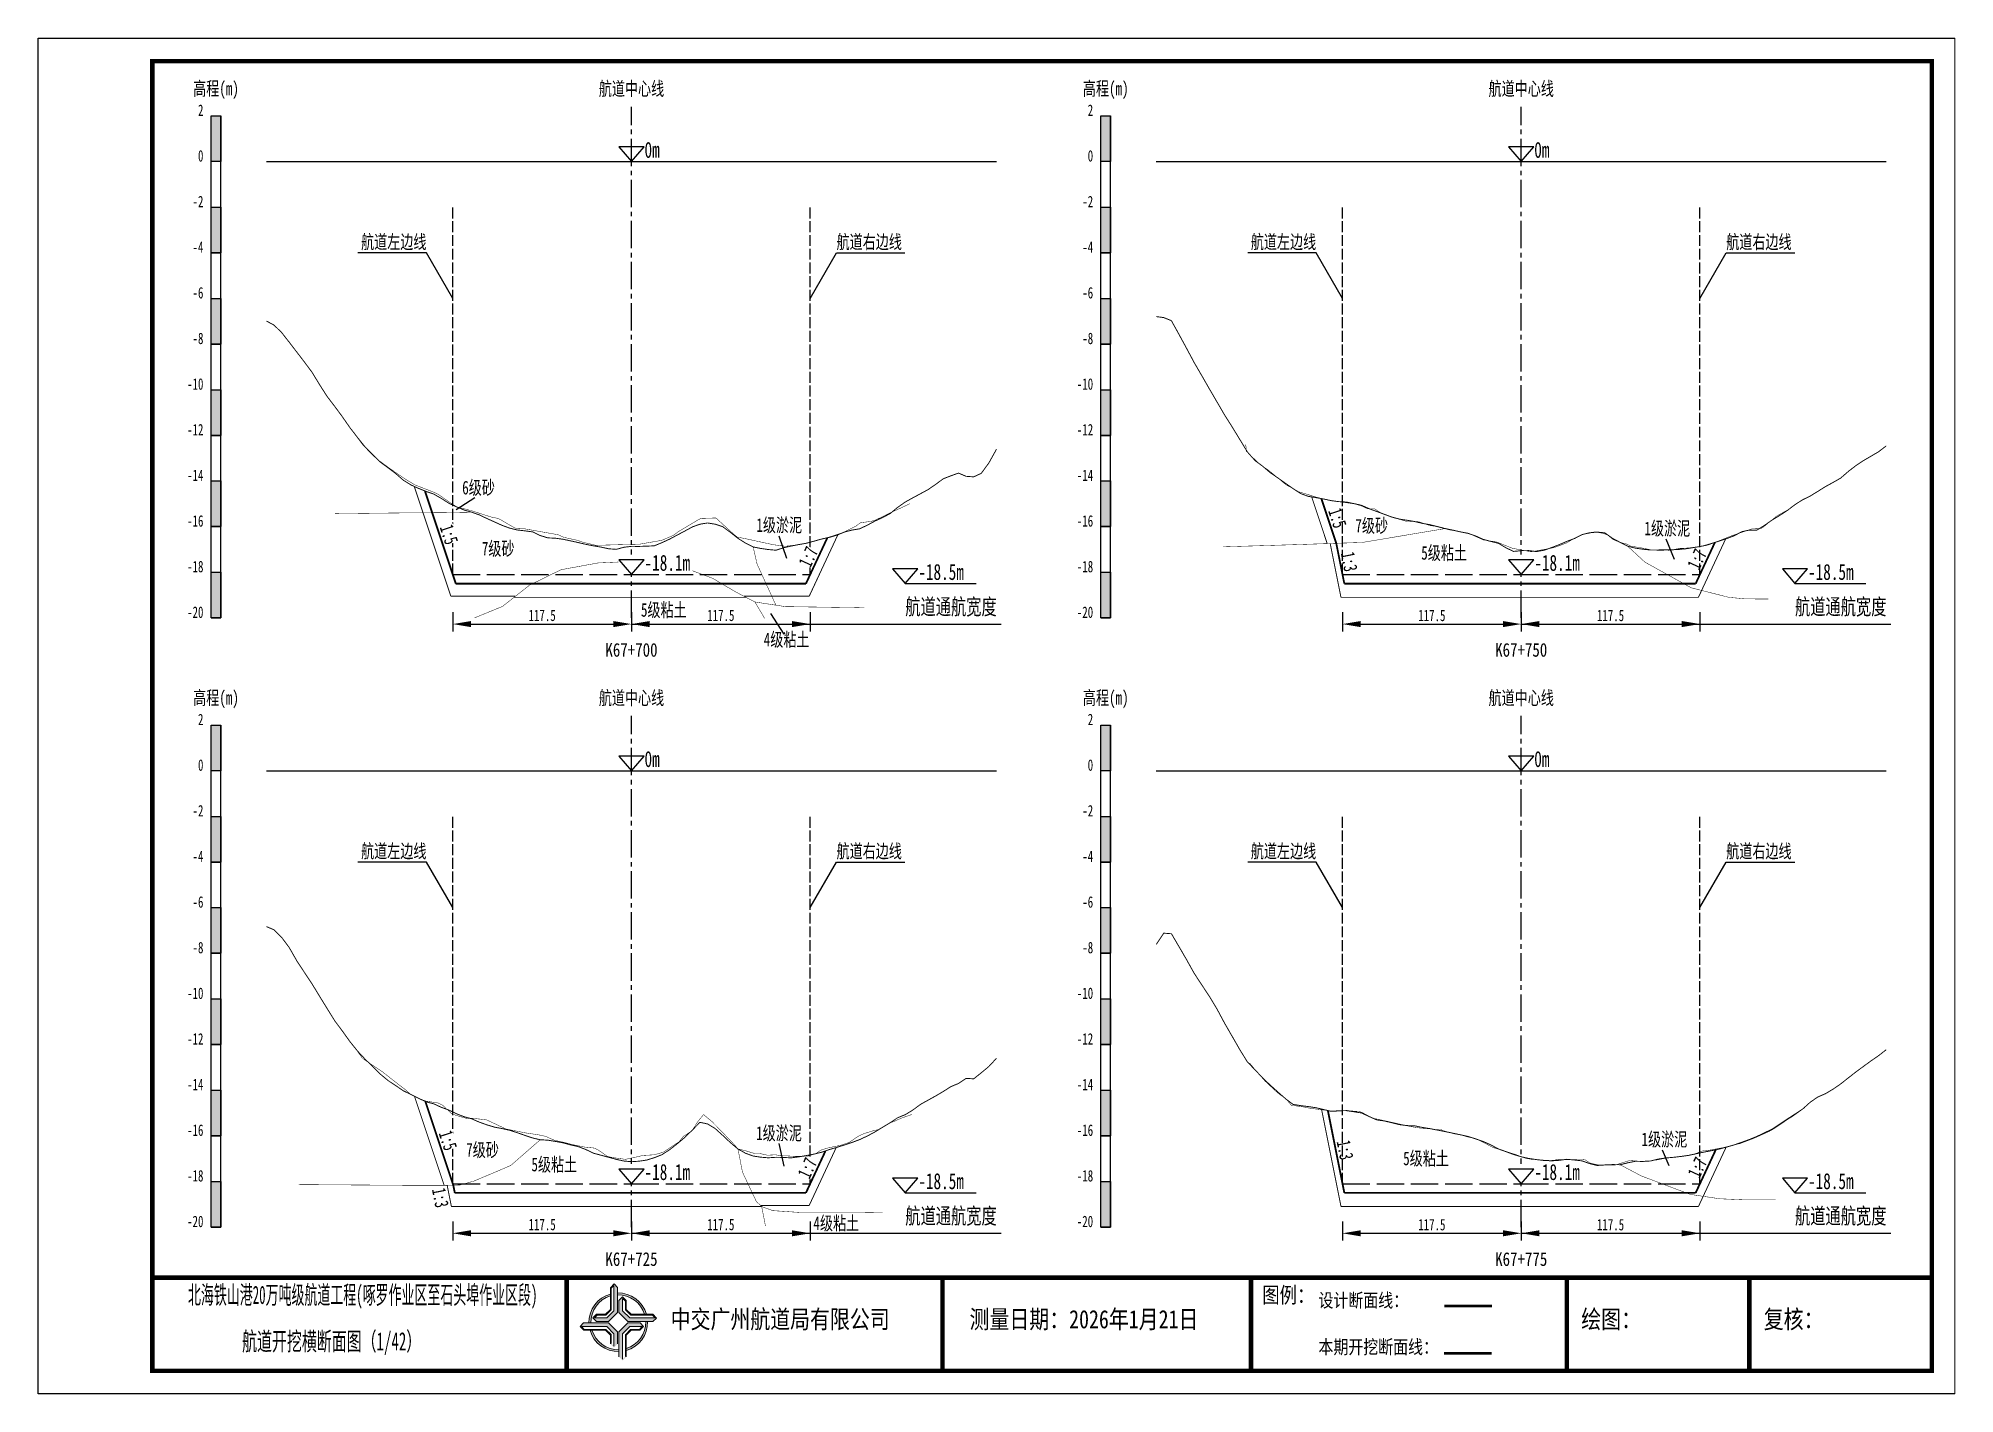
# Paper-space layout 'HDM_4' of a CAD drawing. Header units: millimetres. Extents: x 0 to 420, y 0 to 297.
# The model-space entities are those that its viewports show. They can reach past a viewport. Long polylines and large blocks are cut down to what shows.
import ezdxf
from ezdxf.enums import TextEntityAlignment as Align

# ---------------------------------------------------------------- set-up
doc = ezdxf.new("R2010")
doc.units = ezdxf.units.MM
for name, pattern in [('ACAD_ISO02W100', [15, 12, -3]), ('ACAD_ISO05W100', [33, 24, -3, 0, -3, 0, -3]), ('CENTER2', [1.125, 0.75, -0.125, 0.125, -0.125])]:
    doc.linetypes.add(name, pattern=pattern)
for name, color, linetype in [('0-图框图名', 2, 'Continuous'), ('0-桩号', 1, 'Continuous'), ('0-航道左右边线标注', 8, 'Continuous'), ('1-疏浚底高', 7, 'Continuous'), ('1-通航宽度', 7, 'Continuous'), ('1-通航底高', 7, 'Continuous'), ('202601', 5, 'Continuous'), ('DMX', 20, 'Continuous'), ('L1', 7, 'Continuous'), ('XSECTION', 7, 'Continuous'), ('图幅内框线', 24, 'Continuous'), ('图幅外框线', 145, 'Continuous'), ('地质分层', 6, 'Continuous'), ('坡比', 1, 'Continuous'), ('坡比遮罩', 7, 'Continuous'), ('尺寸标注', 1, 'Continuous'), ('开挖线', 4, 'Continuous'), ('标尺', 7, 'Continuous'), ('超挖线', 3, 'Continuous'), ('辅助框', 7, 'Continuous'), ('通航底面线', 7, 'ACAD_ISO02W100')]:
    doc.layers.add(name, color=color, linetype=linetype)
doc.styles.get("Standard").update_dxf_attribs({"font": 'arial.ttf'})
doc.styles.add('仿宋', font='仿宋_GB2312.ttf', dxfattribs={"width": 0.8})
doc.styles.add('仿宋GB2312', font='仿宋_GB2312.ttf', dxfattribs={"width": 0.7, "height": 2.5})
doc.styles.add('仿宋体', font='仿宋_GB2312.ttf', dxfattribs={"width": 0.8})
doc.dimstyles.new('2000', dxfattribs={"dimtxt": 3, "dimasz": 2.5, "dimexe": 1.25, "dimexo": 0.625, "dimtad": 1, "dimlfac": 2, "dimdsep": 46, "dimtxsty": 'Standard', "dimcen": 2.5, "dimadec": 0, "dimazin": 0, "dimtfac": 1, "dimtmove": 0, "dimatfit": 3, "dimfxl": 0, "dimarcsym": 0})

psp = doc.layouts.new('HDM_4')

msp = doc.modelspace()

# ---------------------------------------------------------------- texts
at = {"layer": '0-航道左右边线标注', "style": '仿宋', "width": 0.7}
for p in [(85.05983064194372, -1383.499999999984), (280.0598306416429, -1383.499999999984), (85.05983064194372, -1516.999999999984), (280.0598306405558, -1516.999999999984)]:
    msp.add_text('航道左边线', height=3, dxfattribs=at).set_placement(p, align=Align.BOTTOM_RIGHT)
for p in [(174.9401693584154, -1383.500000000016), (369.9401693581144, -1383.500000000016), (174.9401693595024, -1517.000000000016), (369.9401693584154, -1517.000000000016)]:
    msp.add_text('航道右边线', height=3, dxfattribs=at).set_placement(p, align=Align.BOTTOM_LEFT)
at = {"layer": '1-通航宽度', "style": '仿宋', "width": 0.7}
for p in [(190, -1463.85), (385, -1463.85), (190, -1597.35), (385, -1597.35)]:
    msp.add_text('航道通航宽度', height=3.5, dxfattribs=at).set_placement(p, align=Align.BOTTOM_LEFT)
at = {"layer": 'L1', "style": '仿宋', "width": 0.7}
for p in [(129.9999999999996, -1347.52892156085), (324.9999999999997, -1347.52892156085), (129.9999999999996, -1481.028921559919), (324.9999999999997, -1481.028921559919)]:
    msp.add_text('航道中心线', height=3, dxfattribs=at).set_placement(p, align=Align.MIDDLE_CENTER)
for p in [(132.856123795325, -1362.679669429315), (327.8561237953251, -1362.679669429315), (132.856123795325, -1496.179669428384), (327.8561237953251, -1496.179669428384)]:
    msp.add_text('0m ', height=3.5, dxfattribs=at).set_placement(p)
at = {"layer": '地质分层', "linetype": 'Continuous', "style": '仿宋GB2312', "width": 0.7}
for s, p in [('6级砂', (96.47738143392974, -1434.949890038362)), ('1级淤泥', (162.3861188131996, -1443.149547448815)), ('7级砂', (292.2351491911395, -1443.2883672877)), ('1级淤泥', (357.0187605584433, -1443.878346457677)), ('7级砂', (100.7755414337536, -1448.314258071085)), ('5级粘土', (308.1009531757501, -1449.244686362716)), ('5级粘土', (137.0839244444852, -1461.738290849975)), ('4级粘土', (164.0000341141914, -1468.236685220487)), ('1级淤泥', (162.3321834430535, -1576.398172652607)), ('7级砂', (97.35401282530074, -1580.070260963068)), ('1级淤泥', (356.3851599298796, -1577.756878257314)), ('5级粘土', (113.0837572056391, -1583.273225099321)), ('5级粘土', (304.1379037365825, -1581.939196170773)), ('4级粘土', (174.8900408473366, -1596.132405398386))]:
    msp.add_text(s, height=3, dxfattribs=at).set_placement(p, align=Align.MIDDLE_CENTER)
at = {"layer": '坡比', "style": '仿宋体', "width": 0.7}
for s, rotation, p in [('1:5', 288, (284.7284514212428, -1441.622649526265)), ('1:7', 65, (363.5295028804049, -1450.635938010862)), ('1:3', 281, (287.3099549411068, -1451.185069011779)), ('1:3', 281, (286.3905837864041, -1580.08821324272)), ('1:7', 65, (363.6247028813314, -1583.931938011294))]:
    msp.add_text(s, height=3, rotation=rotation, dxfattribs=at).set_placement(p, align=Align.MIDDLE)
at = {"layer": '辅助框', "color": 7, "style": '仿宋GB2312'}
for s, width, p in [('北海铁山港20万吨级航道工程(啄罗作业区至石头埠作业区段)', 0.52, (71.0922641000218, -1611.84125590487)), ('         航道开挖横断面图（1/42）', 0.6, (56.94663041004964, -1622.028455383558))]:
    msp.add_text(s, height=4, dxfattribs=dict(at, width=width)).set_placement(p, align=Align.MIDDLE_CENTER)
at = {"layer": '辅助框', "insert": (268.2275972751505, -1610.131954133957), "char_height": 3.5, "width": 20.65205776894732, "attachment_point": 1, "style": '仿宋'}
msp.add_mtext('{\\C3;图例：}', dxfattribs=at)
at = {"layer": '辅助框', "color": 7, "lineweight": 50, "insert": (280.5660395261607, -1611.551345709999), "char_height": 3, "width": 26.24716962347821, "attachment_point": 1, "style": '仿宋'}
msp.add_mtext('设计断面线：', dxfattribs=at)
at = {"layer": '辅助框', "lineweight": 0, "char_height": 4, "width": 115.8863471220259, "attachment_point": 1}
for s, insert in [('{\\fKaiTi|b0|i0|c134|p49;\\W0.8;中交广州航道局有限公司}', (138.5828873353722, -1615.182042507084)), ('{\\fKaiTi|b0|i0|c134|p49;\\W0.8;测量日期：2026年1月21日}', (204.0952987247271, -1615.182042507084)), ('{\\fKaiTi|b0|i0|c134|p49;\\W0.8;绘图：}', (338.1550933694692, -1615.182042507084)), ('{\\fKaiTi|b0|i0|c134|p49;\\W0.8;复核：}', (378.1550933694692, -1615.182042507084))]:
    msp.add_mtext(s, dxfattribs=dict(at, insert=insert))
at = {"layer": '辅助框', "color": 1, "insert": (280.5660395261607, -1621.760362698303), "char_height": 3, "width": 26.24716962347821, "attachment_point": 1, "style": '仿宋'}
msp.add_mtext('本期开挖断面线：', dxfattribs=at)

# ---------------------------------------------------------------- blocks, each defined once
blk = doc.blocks.new('标尺')
at = {"layer": '标尺', "linetype": 'Continuous'}
for points in [[(-2.116669999959413, 100), (0, 100), (0, 90), (-2.116669999959413, 90)], [(-2.116669999959413, 80), (0, 80), (0, 70), (-2.116669999959413, 70)], [(-2.116669999959413, 60), (0, 60), (0, 50), (-2.116669999959413, 50)], [(-2.116669999959413, 40), (0, 40), (0, 30), (-2.116669999959413, 30)], [(-2.116669999959413, 20), (0, 20), (0, 10), (-2.116669999959413, 10)], [(-2.116669999959413, 0), (0, 0), (0, -10), (-2.116669999959413, -10)]]:
    blk.add_hatch(color=256, dxfattribs=at).paths.add_polyline_path(points)
for p, q in [((-2.116669999959413, -10), (-2.116669999959413, 100)), ((0, -10), (0, 100)), ((-2.116669999959413, 80), (0, 80)), ((-2.116669999959413, 70), (0, 70)), ((-2.116669999959413, 60), (0, 60)), ((-2.116669999959413, 50), (0, 50)), ((-2.116669999959413, 40), (0, 40)), ((-2.116669999959413, 30), (0, 30)), ((-2.116669999959413, 20), (0, 20)), ((-2.116669999959413, 10), (0, 10)), ((-2.116669999959413, 0), (0, 0)), ((-2.116669999959413, -10), (0, -10))]:
    blk.add_line(p, q, dxfattribs=at)
at = {"layer": '标尺'}
for points in [[(-2.116669999959413, 100), (0, 100), (0, 90), (-2.116669999959413, 90)], [(-2.116669999959413, 100), (0, 100), (0, 90), (-2.116669999959413, 90)], [(-2.116669999959413, 80), (0, 80), (0, 70), (-2.116669999959413, 70)], [(-2.116669999959413, 80), (0, 80), (0, 70), (-2.116669999959413, 70)], [(-2.116669999959413, 60), (0, 60), (0, 50), (-2.116669999959413, 50)], [(-2.116669999959413, 60), (0, 60), (0, 50), (-2.116669999959413, 50)], [(-2.116669999959413, 40), (0, 40), (0, 30), (-2.116669999959413, 30)], [(-2.116669999959413, 40), (0, 40), (0, 30), (-2.116669999959413, 30)], [(-2.116669999959413, 20), (0, 20), (0, 10), (-2.116669999959413, 10)], [(-2.116669999959413, 20), (0, 20), (0, 10), (-2.116669999959413, 10)], [(-2.116669999959413, 0), (0, 0), (0, -10), (-2.116669999959413, -10)], [(-2.116669999959413, 0), (0, 0), (0, -10), (-2.116669999959413, -10)]]:
    blk.add_lwpolyline(points, close=True, dxfattribs=at)
at = {"layer": '标尺', "style": '仿宋GB2312', "width": 0.7}
blk.add_text('高程(m)', height=3, dxfattribs=at).set_placement((-1.058334999950603, 106.0000000009313), align=Align.MIDDLE_CENTER)
for s, p in [('2', (-3.816669999971054, 100)), ('0', (-3.816669999971054, 90)), ('-2', (-3.816669999971054, 80)), ('-4', (-3.816669999971054, 70)), ('-6', (-3.816669999971054, 60)), ('-8', (-3.816669999971054, 50)), ('-10', (-3.816669999971054, 40)), ('-12', (-3.816669999971054, 30)), ('-14', (-3.816669999971054, 20)), ('-16', (-3.816669999971054, 10)), ('-18', (-3.816669999971054, 0)), ('-20', (-3.816669999971054, -10))]:
    blk.add_text(s, height=2.5, dxfattribs=at).set_placement(p, align=Align.RIGHT)
blk = doc.blocks.new('*D175')
at = {"layer": 'Defpoints', "color": 0, "ltscale": 0.5}
for p in [(285.83333333351, -1454), (325, -1454), (325, -1464.854242489953)]:
    blk.add_point(p, dxfattribs=at)
at = {"layer": '尺寸标注', "color": 0, "lineweight": -2, "ltscale": 0.5}
for p, q in [((285.83333333351, -1462.25), (285.83333333351, -1466.454242489953)), ((289.83333333351, -1464.854242489953), (321, -1464.854242489953)), ((325, -1462.25), (325, -1466.454242489953))]:
    blk.add_line(p, q, dxfattribs=at)
at = {"layer": '尺寸标注', "color": 0, "ltscale": 0.5}
for points in [[(289.83333333351, -1464.187575823287), (289.83333333351, -1465.52090915662), (285.83333333351, -1464.854242489953)], [(321, -1464.187575823287), (321, -1465.52090915662), (325, -1464.854242489953)]]:
    blk.add_solid(points, dxfattribs=at)
at = {"layer": '尺寸标注', "color": 0, "ltscale": 0.5, "insert": (305.416666666755, -1462.979242489953), "char_height": 2.5, "attachment_point": 5, "style": '仿宋GB2312'}
blk.add_mtext('117.5', dxfattribs=at)
blk = doc.blocks.new('*D176')
at = {"layer": 'Defpoints', "color": 0, "ltscale": 0.5}
for p in [(285.833333332423, -1587.5), (325, -1587.5), (325, -1598.354212515113)]:
    blk.add_point(p, dxfattribs=at)
at = {"layer": '尺寸标注', "color": 0, "lineweight": -2, "ltscale": 0.5}
for p, q in [((285.833333332423, -1595.75), (285.833333332423, -1599.954212515113)), ((325, -1595.75), (325, -1599.954212515113)), ((289.833333332423, -1598.354212515113), (321, -1598.354212515113))]:
    blk.add_line(p, q, dxfattribs=at)
at = {"layer": '尺寸标注', "color": 0, "ltscale": 0.5}
for points in [[(289.833333332423, -1597.687545848447), (289.833333332423, -1599.02087918178), (285.833333332423, -1598.354212515113)], [(321, -1597.687545848447), (321, -1599.02087918178), (325, -1598.354212515113)]]:
    blk.add_solid(points, dxfattribs=at)
at = {"layer": '尺寸标注', "color": 0, "ltscale": 0.5, "insert": (305.4166666662115, -1596.479212515113), "char_height": 2.5, "attachment_point": 5, "style": '仿宋GB2312'}
blk.add_mtext('117.5', dxfattribs=at)
blk = doc.blocks.new('*D116')
at = {"layer": 'Defpoints', "color": 0, "ltscale": 0.5}
for p in [(325, -1454), (364.166666666189, -1454), (364.166666666189, -1464.854189011446)]:
    blk.add_point(p, dxfattribs=at)
at = {"layer": '尺寸标注', "color": 0, "lineweight": -2, "ltscale": 0.5}
for p, q in [((325, -1462.25), (325, -1466.454189011446)), ((329, -1464.854189011446), (360.166666666189, -1464.854189011446)), ((364.166666666189, -1462.25), (364.166666666189, -1466.454189011446))]:
    blk.add_line(p, q, dxfattribs=at)
at = {"layer": '尺寸标注', "color": 0, "ltscale": 0.5}
for points in [[(329, -1464.187522344779), (329, -1465.520855678112), (325, -1464.854189011446)], [(360.166666666189, -1464.187522344779), (360.166666666189, -1465.520855678112), (364.166666666189, -1464.854189011446)]]:
    blk.add_solid(points, dxfattribs=at)
at = {"layer": '尺寸标注', "color": 0, "ltscale": 0.5, "insert": (344.5833333330945, -1462.979189011446), "char_height": 2.5, "attachment_point": 5, "style": '仿宋GB2312'}
blk.add_mtext('117.5', dxfattribs=at)
blk = doc.blocks.new('*D117')
at = {"layer": 'Defpoints', "color": 0, "ltscale": 0.5}
for p in [(325, -1587.5), (364.16666666649, -1587.5), (364.16666666649, -1598.354159025829)]:
    blk.add_point(p, dxfattribs=at)
at = {"layer": '尺寸标注', "color": 0, "lineweight": -2, "ltscale": 0.5}
for p, q in [((325, -1595.75), (325, -1599.954159025829)), ((364.16666666649, -1595.75), (364.16666666649, -1599.954159025829)), ((329, -1598.354159025829), (360.16666666649, -1598.354159025829))]:
    blk.add_line(p, q, dxfattribs=at)
at = {"layer": '尺寸标注', "color": 0, "ltscale": 0.5}
for points in [[(329, -1597.687492359162), (329, -1599.020825692496), (325, -1598.354159025829)], [(360.16666666649, -1597.687492359162), (360.16666666649, -1599.020825692496), (364.16666666649, -1598.354159025829)]]:
    blk.add_solid(points, dxfattribs=at)
at = {"layer": '尺寸标注', "color": 0, "ltscale": 0.5, "insert": (344.583333333245, -1596.479159025829), "char_height": 2.5, "attachment_point": 5, "style": '仿宋GB2312'}
blk.add_mtext('117.5', dxfattribs=at)
blk = doc.blocks.new('通航底高')
at = {"layer": '1-通航底高'}
for p, q in [((-2.762494692986365, 3.232132659759372), (5.923793651163578e-06, 6.932765245437622e-06)), ((2.762506540631875, 3.232132659759372), (-2.762494692986365, 3.232132659759372)), ((5.923793651163578e-06, 6.932765245437622e-06), (2.762506540631875, 3.232132659759372))]:
    blk.add_line(p, q, dxfattribs=at)
at = {"layer": '1-通航底高', "style": '仿宋', "width": 0.7}
blk.add_attdef('通航底高', (2.856129719933961, 0.8203305718488991), '', height=3.5, dxfattribs=at)
blk = doc.blocks.new('疏浚底高')
at = {"layer": '1-疏浚底高'}
for p, q in [((-2.762500616780017, 3.232125726994127), (0, 0)), ((2.762500616838224, 3.232125726994127), (-2.762500616780017, 3.232125726994127)), ((0, 0), (2.762500616838224, 3.232125726994127)), ((-5.923793651163578e-06, -6.932765245437622e-06), (15.51466270413067, -6.932765245437622e-06))]:
    blk.add_line(p, q, dxfattribs=at)
at = {"layer": '1-疏浚底高', "style": '仿宋', "width": 0.7}
blk.add_attdef('疏浚底高', (2.856123796140309, 0.8203236390836537), '', height=3.5, dxfattribs=at)
blk = doc.blocks.new('*D358')
at = {"layer": 'Defpoints', "color": 0}
for p in [(90.8333333338109, -1454), (130, -1454), (130, -1464.854508607468)]:
    blk.add_point(p, dxfattribs=at)
at = {"layer": '尺寸标注', "color": 0, "lineweight": -2, "ltscale": 0.5}
for p, q in [((90.8333333338109, -1462.25), (90.8333333338109, -1466.454508607468)), ((94.8333333338109, -1464.854508607468), (126, -1464.854508607468)), ((130, -1462.25), (130, -1466.454508607468))]:
    blk.add_line(p, q, dxfattribs=at)
at = {"layer": '尺寸标注', "color": 0}
for points in [[(94.8333333338109, -1464.187841940801), (94.8333333338109, -1465.521175274135), (90.8333333338109, -1464.854508607468)], [(126, -1465.521175274135), (126, -1464.187841940801), (130, -1464.854508607468)]]:
    blk.add_solid(points, dxfattribs=at)
at = {"layer": '尺寸标注', "color": 0, "insert": (110.4166666669055, -1462.95808003604), "char_height": 2.5, "attachment_point": 5, "style": '仿宋GB2312'}
blk.add_mtext('117.5', dxfattribs=at)
blk = doc.blocks.new('*D359')
at = {"layer": 'Defpoints', "color": 0}
for p in [(90.8333333338109, -1587.5), (130, -1587.5), (130, -1598.354478686257)]:
    blk.add_point(p, dxfattribs=at)
at = {"layer": '尺寸标注', "color": 0, "lineweight": -2, "ltscale": 0.5}
for p, q in [((90.8333333338109, -1595.75), (90.8333333338109, -1599.954478686257)), ((130, -1595.75), (130, -1599.954478686257)), ((94.8333333338109, -1598.354478686257), (126, -1598.354478686257))]:
    blk.add_line(p, q, dxfattribs=at)
at = {"layer": '尺寸标注', "color": 0}
for points in [[(94.8333333338109, -1597.68781201959), (94.8333333338109, -1599.021145352923), (90.8333333338109, -1598.354478686257)], [(126, -1599.021145352923), (126, -1597.68781201959), (130, -1598.354478686257)]]:
    blk.add_solid(points, dxfattribs=at)
at = {"layer": '尺寸标注', "color": 0, "insert": (110.4166666669055, -1596.458050114828), "char_height": 2.5, "attachment_point": 5, "style": '仿宋GB2312'}
blk.add_mtext('117.5', dxfattribs=at)
blk = doc.blocks.new('*D360')
at = {"layer": 'Defpoints', "color": 0}
for p in [(130, -1454), (169.16666666649, -1454), (169.16666666649, -1464.854455174852)]:
    blk.add_point(p, dxfattribs=at)
at = {"layer": '尺寸标注', "color": 0, "lineweight": -2, "ltscale": 0.5}
for p, q in [((130, -1462.25), (130, -1466.454455174852)), ((134, -1464.854455174852), (165.16666666649, -1464.854455174852)), ((169.16666666649, -1462.25), (169.16666666649, -1466.454455174852))]:
    blk.add_line(p, q, dxfattribs=at)
at = {"layer": '尺寸标注', "color": 0}
for points in [[(134, -1464.187788508185), (134, -1465.521121841519), (130, -1464.854455174852)], [(165.16666666649, -1465.521121841519), (165.16666666649, -1464.187788508185), (169.16666666649, -1464.854455174852)]]:
    blk.add_solid(points, dxfattribs=at)
at = {"layer": '尺寸标注', "color": 0, "insert": (149.583333333245, -1462.958026603423), "char_height": 2.5, "attachment_point": 5, "style": '仿宋GB2312'}
blk.add_mtext('117.5', dxfattribs=at)
blk = doc.blocks.new('*D361')
at = {"layer": 'Defpoints', "color": 0}
for p in [(130, -1587.5), (169.166666667577, -1587.5), (169.166666667577, -1598.354425242873)]:
    blk.add_point(p, dxfattribs=at)
at = {"layer": '尺寸标注', "color": 0, "lineweight": -2, "ltscale": 0.5}
for p, q in [((130, -1595.75), (130, -1599.954425242873)), ((169.166666667577, -1595.75), (169.166666667577, -1599.954425242873)), ((134, -1598.354425242873), (165.166666667577, -1598.354425242873))]:
    blk.add_line(p, q, dxfattribs=at)
at = {"layer": '尺寸标注', "color": 0}
for points in [[(134, -1597.687758576206), (134, -1599.02109190954), (130, -1598.354425242873)], [(165.166666667577, -1599.02109190954), (165.166666667577, -1597.687758576206), (169.166666667577, -1598.354425242873)]]:
    blk.add_solid(points, dxfattribs=at)
at = {"layer": '尺寸标注', "color": 0, "insert": (149.5833333337885, -1596.457996671444), "char_height": 2.5, "attachment_point": 5, "style": '仿宋GB2312'}
blk.add_mtext('117.5', dxfattribs=at)

# ---------------------------------------------------------------- hatches: boundary and pattern name
at = {"layer": '辅助框'}
h = msp.add_hatch(color=5, dxfattribs=at)
edge = h.paths.add_edge_path()
edge.add_ellipse((127.1048981641218, -1617.849361724388), major_axis=(-6.017077195920141, 1.733884546287947e-06), ratio=0.9999999825377229, start_angle=-73.21171767175571, end_angle=1.446762146054482, ccw=False)
edge.add_line((125.3669512677773, -1612.088740435135), (125.3669512677773, -1611.667564622653))
edge.add_ellipse((127.1048981641218, -1617.849361724388), major_axis=(-6.421454345493813, 3.783831980513644e-06), ratio=0.9999999825377264, start_angle=-74.29719975771904, end_angle=1.35689506309039)
edge.add_line((120.6852443921551, -1618.001418438208), (121.0897390784904, -1618.001279625189))
edge = h.paths.add_edge_path()
edge.add_ellipse((127.1048981641218, -1617.849361724388), major_axis=(-6.017077195920906, 2.624791690933952e-07), ratio=0.9999999825377339, start_angle=196.7802887631043, end_angle=271.43091869106274, ccw=False)
edge.add_line((132.865761530815, -1616.112217217457), (133.2869208642527, -1616.112217217457))
edge.add_ellipse((127.1048981641218, -1617.849361724388), major_axis=(-6.42145434549481, 2.055023733972632e-07), ratio=0.9999999825377466, start_angle=195.6953323995753, end_angle=271.3407921785149)
edge.add_line((126.954642100273, -1611.429665483963), (126.954642100273, -1611.834160818589))
edge = h.paths.add_edge_path()
edge.add_ellipse((127.1048981641218, -1617.849361724388), major_axis=(-6.421454345494847, 2.398647111377442e-07), ratio=0.9999999825377328, start_angle=105.7065267224622, end_angle=181.3336320078198)
edge.add_line((133.5246130750164, -1617.699907793534), (133.1201189918205, -1617.699907793534))
edge.add_ellipse((127.1048981641218, -1617.849361724388), major_axis=(-6.017077195920033, 3.038804149501319e-06), ratio=0.9999999825377467, start_angle=106.79232762585761, end_angle=181.4233031416354, ccw=False)
edge.add_line((128.8432505384072, -1623.609860479367), (128.8432505384072, -1624.031044626963))
edge = h.paths.add_edge_path()
edge.add_ellipse((127.1048981641218, -1617.849361724388), major_axis=(6.017077195919978, 2.129043967020969e-06), ratio=0.9999999825377341, start_angle=196.8039056354283, end_angle=271.4347580706571, ccw=False)
edge.add_line((121.3447520368084, -1619.588882915747), (120.9235845122322, -1619.589027449381))
edge.add_ellipse((127.1048981641218, -1617.849361724388), major_axis=(6.421454345494965, 1.010893226884053e-06), ratio=0.9999999825377123, start_angle=195.7186902341801, end_angle=271.3444001294426)
edge.add_line((127.2555596845135, -1624.269048223507), (127.2555596845135, -1623.864552247775))
h = msp.add_hatch(color=5, dxfattribs=at)
h.paths.add_polyline_path([(126.954642100273, -1610.245531914723), (126.1757059277877, -1609.467633330834), (125.3669512677773, -1610.276153838646), (125.3669512677773, -1615.036597661984), (124.2904413526043, -1616.112023077023), (122.3438002484723, -1616.112023077023), (121.5476570172891, -1616.907358599198), (122.3430715375527, -1617.699178399098), (124.9786409009382, -1617.699178399098), (126.954642100273, -1615.723855132592)])
h.paths.add_polyline_path([(126.1454878369853, -1615.335033672583), (124.5901777509138, -1616.890380010617), (121.8645652051553, -1616.890380010617), (122.4652603742167, -1616.292388775122), (124.4098916059121, -1616.292388775122), (125.5465556775614, -1615.124466802609), (125.5465556775614, -1610.365021880639), (126.1454878369853, -1609.767331255448)], flags=16)
h = msp.add_hatch(color=5, dxfattribs=at)
h.paths.add_polyline_path([(129.2303930920943, -1617.699907793534), (134.7087164380535, -1617.699907793534), (135.4866149793252, -1616.920971685421), (134.6780945355877, -1616.112217217457), (129.9176505200847, -1616.112217217457), (128.8422251477822, -1615.03570710994), (128.8422251477822, -1613.089066240799), (128.0468895398661, -1612.292922881615), (127.2550698896035, -1613.088337358963), (127.2550698896035, -1615.723906744015)])
h.paths.add_polyline_path([(128.0638682996317, -1615.335443487179), (128.0638682996317, -1612.609831133377), (128.6618594281658, -1613.210526153099), (128.6618594281658, -1615.155157427323), (129.8297815503463, -1616.291821563256), (134.589226386784, -1616.291821563256), (135.1869169904276, -1616.89075359441), (129.6192146588847, -1616.89075359441)], flags=16)
h = msp.add_hatch(color=5, dxfattribs=at)
h.paths.add_polyline_path([(124.9782503553018, -1617.999945122731), (119.4999273297772, -1618.001825176489), (118.7222961377486, -1618.781028228295), (119.531094077824, -1619.589505327713), (124.2915378369674, -1619.587871709836), (125.3673325635478, -1620.664012334835), (125.3680006055221, -1622.610653374684), (126.1636093946084, -1623.40652363826), (126.9551560132488, -1622.610837432396), (126.9542515546366, -1619.975268389237)])
h.paths.add_polyline_path([(126.1455864880964, -1620.36400901438), (126.1465218579754, -1623.089621367943), (125.5483246259078, -1622.489131426346), (125.5476572888776, -1620.544500322831), (124.3793451337203, -1619.408237114918), (119.6199005750104, -1619.409870391381), (119.0220044659957, -1618.811143438351), (124.5897064984724, -1618.80923279382)], flags=16)
h = msp.add_hatch(color=5, dxfattribs=at)
h.paths.add_polyline_path([(129.2315609052166, -1617.999116607201), (127.2555596845135, -1619.974439873707), (127.2555596845135, -1625.452763262284), (128.0344958783671, -1626.230661675465), (128.8432505384072, -1625.422141167652), (128.8432505384072, -1620.661697344315), (129.9197604535505, -1619.586271929276), (131.8664015576824, -1619.586271929276), (132.6625447675273, -1618.790936407101), (131.8671302472636, -1617.999116607201)])
h.paths.add_polyline_path([(129.6200240766093, -1618.807915166866), (132.345636579661, -1618.807915166866), (131.7449414319381, -1619.405906231177), (129.8003101789042, -1619.405906231177), (128.6636461072549, -1620.57382820369), (128.6636461072549, -1625.33327312566), (128.0647139691695, -1625.930963750851), (128.0647139691695, -1620.363261333716)], flags=16)

# ---------------------------------------------------------------- linework, layer by layer
at = {"layer": '0-航道左右边线标注', "linetype": 'ACAD_ISO02W100', "ltscale": 0.2}
for points in [[(90.83333333381051, -1454), (90.83333333381051, -1373.5)], [(169.1666666664896, -1454), (169.1666666664896, -1373.5)], [(285.8333333335099, -1454), (285.8333333335099, -1373.5)], [(364.166666666189, -1454), (364.166666666189, -1373.5)], [(90.83333333381051, -1587.5), (90.83333333381051, -1507)], [(169.1666666675774, -1587.5), (169.1666666675774, -1507)], [(285.8333333324231, -1587.5), (285.8333333324231, -1507)], [(364.1666666664901, -1587.5), (364.1666666664901, -1507)]]:
    msp.add_lwpolyline(points, dxfattribs=at)
at = {"layer": '0-航道左右边线标注'}
for points in [[(90.8333333338109, -1393.5), (85.05983064194372, -1383.499999999984), (70.05983064194372, -1383.49999999994)], [(169.16666666649, -1393.5), (174.9401693584154, -1383.500000000016), (189.9401693584154, -1383.50000000006)], [(285.83333333351, -1393.5), (280.0598306416429, -1383.499999999984), (265.0598306416429, -1383.49999999994)], [(364.166666666189, -1393.5), (369.9401693581144, -1383.500000000016), (384.9401693581144, -1383.50000000006)], [(90.8333333338109, -1527), (85.05983064194372, -1516.999999999984), (70.05983064194372, -1516.99999999994)], [(169.166666667577, -1527), (174.9401693595024, -1517.000000000016), (189.9401693595024, -1517.00000000006)], [(285.833333332423, -1527), (280.0598306405558, -1516.999999999984), (265.0598306405558, -1516.99999999994)], [(364.16666666649, -1527), (369.9401693584154, -1517.000000000016), (384.9401693584154, -1517.00000000006)]]:
    msp.add_lwpolyline(points, dxfattribs=at)
at = {"layer": '1-通航宽度'}
for points in [[(130, -1464.85), (211, -1464.85)], [(325, -1464.85), (406, -1464.85)], [(130, -1598.35), (211, -1598.35)], [(325, -1598.35), (406, -1598.35)]]:
    msp.add_lwpolyline(points, dxfattribs=at)
at = {"layer": 'DMX', "color": 7, "linetype": 'Continuous', "const_width": 0.2}
for points in [[(49.99999999999975, -1398.450000000186), (50, -1398.450000000186), (51.66666666668607, -1399.350000000093), (53.33333333331393, -1400.979999999981), (55, -1403.104999999981), (56.66666666668607, -1405.274999999907), (58.33333333331393, -1407.450000000186), (60, -1409.700000000186), (61.66666666668607, -1412.435000000056), (63.33333333331393, -1415.029999999795), (65, -1417.200000000186), (66.66666666668607, -1419.475000000093), (68.33333333331393, -1421.870000000112), (70, -1424.020000000019), (71.66666666668607, -1426.100000000093), (73.33333333331393, -1427.774999999907), (75, -1429.395000000019), (76.66666666668607, -1430.625), (78.33333333331393, -1431.879999999888), (80, -1433.330000000075), (81.66666666668607, -1434.365000000224), (83.33333333331393, -1435.125), (85, -1435.794999999925), (86.66666666668607, -1436.370000000112), (88.33333333331393, -1437.325000000186), (90, -1438.39000000013), (91.66666666668607, -1439.174999999814), (93.33333333331393, -1439.875), (95, -1440.339999999851), (96.66666666668607, -1440.939999999944), (98.33333333331393, -1441.729999999981), (100, -1442.479999999981), (101.6666666666861, -1443.23499999987), (103.3333333333139, -1443.839999999851), (105, -1444.245000000112), (106.6666666666861, -1444.430000000168), (108.3333333333139, -1444.654999999795), (110, -1445.455000000075), (111.6666666666861, -1445.964999999851), (113.3333333333139, -1446.040000000037), (115, -1446.270000000019), (116.6666666666861, -1446.625), (118.3333333333139, -1446.995000000112), (120, -1447.379999999888), (121.6666666666861, -1447.714999999851), (123.3333333333139, -1447.990000000224), (125, -1448.354999999981), (126.6666666666861, -1448.479999999981), (128.3333333333139, -1448.024999999907), (130, -1447.825000000186), (131.6666666666861, -1447.834999999963), (133.3333333333139, -1447.785000000149), (135, -1447.705000000075), (136.6666666666861, -1447.020000000019), (138.3333333333139, -1446.254999999888), (140, -1445.35999999987), (141.6666666666861, -1444.48499999987), (143.3333333333139, -1443.564999999944), (145, -1442.970000000205), (146.6666666666861, -1442.700000000186), (148.3333333333139, -1442.964999999851), (150, -1443.520000000019), (151.6666666666861, -1444.745000000112), (153.3333333333139, -1446.069999999832), (155, -1447.10999999987), (156.6666666666861, -1447.955000000075), (158.3333333333139, -1448.279999999795), (160, -1448.524999999907), (161.6666666666861, -1448.669999999925), (163.3333333333139, -1448.134999999776), (165, -1447.754999999888), (166.6666666666861, -1447.435000000056), (168.3333333333139, -1447.145000000019), (170, -1446.689999999944), (171.6666666666861, -1446.220000000205), (173.3333333333139, -1445.870000000112), (175, -1445.375), (176.6666666666861, -1444.689999999944), (178.3333333333139, -1444.254999999888), (180, -1443.979999999981), (181.6666666666861, -1443.194999999832), (183.3333333333139, -1442.294999999925), (185, -1441.535000000149), (186.6666666666861, -1440.654999999795), (188.3333333333139, -1439.279999999795), (190, -1438.115000000224), (191.6666666666861, -1437.185000000056), (193.3333333333139, -1436.294999999925), (195, -1435.39000000013), (196.6666666666861, -1434.25), (198.3333333333139, -1433.01500000013), (200, -1432.370000000112), (201.6666666666861, -1431.770000000019), (203.3333333333139, -1432.475000000093), (205, -1432.595000000205), (206.6666666666861, -1431.825000000186), (208.3333333333139, -1429.529999999795), (209.9999999999997, -1426.529999999795)], [(244.9999999999997, -1397.475000000093), (244.9999999999997, -1397.475000000093), (246.6666666666861, -1397.694999999832), (248.3333333333139, -1398.370000000112), (250, -1401.384999999776), (251.6666666666861, -1404.450000000186), (253.3333333333139, -1407.564999999944), (255, -1410.430000000168), (256.6666666666861, -1413.334999999963), (258.3333333333139, -1416.189999999944), (260, -1419.049999999814), (261.6666666666861, -1421.680000000168), (263.3333333333139, -1424.415000000037), (265, -1427.154999999795), (266.6666666666861, -1429.035000000149), (268.3333333333139, -1430.259999999776), (270, -1431.689999999944), (271.6666666666861, -1432.825000000186), (273.3333333333139, -1434.009999999776), (275, -1435.169999999925), (276.6666666666861, -1436.259999999776), (278.3333333333139, -1436.870000000112), (280, -1437.14000000013), (281.6666666666861, -1437.439999999944), (283.3333333333139, -1437.805000000168), (285, -1438.024999999907), (286.6666666666861, -1438.115000000224), (288.3333333333139, -1438.455000000075), (290, -1438.830000000075), (291.6666666666861, -1439.569999999832), (293.3333333333139, -1440.185000000056), (295, -1440.799999999814), (296.6666666666861, -1441.415000000037), (298.3333333333139, -1441.85999999987), (300, -1442.10999999987), (301.6666666666861, -1442.39000000013), (303.3333333333139, -1442.790000000037), (305, -1443.075000000186), (306.6666666666861, -1443.504999999888), (308.3333333333139, -1443.924999999814), (310, -1444.26500000013), (311.6666666666861, -1444.649999999907), (313.3333333333139, -1444.975000000093), (315, -1445.540000000037), (316.6666666666861, -1446.294999999925), (318.3333333333139, -1446.745000000112), (320, -1447.149999999907), (321.6666666666861, -1448.154999999795), (323.3333333333139, -1448.930000000168), (325, -1448.779999999795), (326.6666666666861, -1448.754999999888), (328.3333333333139, -1448.970000000205), (330, -1448.674999999814), (331.6666666666861, -1448.095000000205), (333.3333333333139, -1447.455000000075), (335, -1446.73499999987), (336.6666666666861, -1446.10999999987), (338.3333333333139, -1445.254999999888), (340, -1444.845000000205), (341.6666666666861, -1444.694999999832), (343.3333333333139, -1444.865000000224), (345, -1446.060000000056), (346.6666666666861, -1446.950000000186), (348.3333333333139, -1447.790000000037), (350, -1448.214999999851), (351.6666666666861, -1448.450000000186), (353.3333333333139, -1448.625), (355, -1448.620000000112), (356.6666666666861, -1448.544999999925), (358.3333333333139, -1448.575000000186), (360, -1448.290000000037), (361.6666666666861, -1448.23499999987), (363.3333333333139, -1448), (365, -1447.705000000075), (366.6666666666861, -1447.214999999851), (368.3333333333139, -1446.680000000168), (370, -1446.14000000013), (371.6666666666861, -1445.51500000013), (373.3333333333139, -1444.615000000224), (375, -1444.254999999888), (376.6666666666861, -1444.254999999888), (378.3333333333139, -1443.220000000205), (380, -1442.044999999925), (381.6666666666861, -1441.044999999925), (383.3333333333139, -1439.959999999963), (385, -1438.680000000168), (386.6666666666861, -1437.620000000112), (388.3333333333139, -1436.799999999814), (390, -1435.785000000149), (391.6666666666861, -1434.73499999987), (393.3333333333139, -1433.825000000186), (395, -1432.875), (396.6666666666861, -1431.435000000056), (398.3333333333139, -1430.14000000013), (400, -1429.040000000037), (401.6666666666861, -1428.064999999944), (403.3333333333139, -1427.089999999851), (404.9999999999997, -1425.805000000168)], [(49.99999999999979, -1531.14000000013), (50, -1531.14000000013), (51.66666666668607, -1531.865000000224), (53.33333333331393, -1533.51500000013), (55, -1535.76500000013), (56.66666666668607, -1538.685000000056), (58.33333333331393, -1541.205000000075), (60, -1543.729999999981), (61.66666666668607, -1546.455000000075), (63.33333333331393, -1549.169999999925), (65, -1551.839999999851), (66.66666666668607, -1554.075000000186), (68.33333333331393, -1556.404999999795), (70, -1558.470000000205), (71.66666666668607, -1560.25), (73.33333333331393, -1561.854999999981), (75, -1563.51500000013), (76.66666666668607, -1564.895000000019), (78.33333333331393, -1566), (80, -1567.125), (81.66666666668607, -1567.944999999832), (83.33333333331393, -1568.785000000149), (85, -1569.544999999925), (86.66666666668607, -1569.98499999987), (88.33333333331393, -1570.759999999776), (90, -1571.35999999987), (91.66666666668607, -1572.174999999814), (93.33333333331393, -1572.814999999944), (95, -1573.274999999907), (96.66666666668607, -1574.004999999888), (98.33333333331393, -1574.600000000093), (100, -1575.100000000093), (101.6666666666861, -1575.415000000037), (103.3333333333139, -1575.785000000149), (105, -1576.319999999832), (106.6666666666861, -1576.910000000149), (108.3333333333139, -1577.464999999851), (110, -1577.85999999987), (111.6666666666861, -1577.950000000186), (113.3333333333139, -1578.225000000093), (115, -1578.535000000149), (116.6666666666861, -1578.990000000224), (118.3333333333139, -1579.35999999987), (120, -1580), (121.6666666666861, -1580.805000000168), (123.3333333333139, -1581.25), (125, -1581.700000000186), (126.6666666666861, -1582.154999999795), (128.3333333333139, -1582.520000000019), (130, -1582.669999999925), (131.6666666666861, -1582.555000000168), (133.3333333333139, -1582.310000000056), (135, -1581.790000000037), (136.6666666666861, -1581.134999999776), (138.3333333333139, -1580.060000000056), (140, -1578.76500000013), (141.6666666666861, -1577.365000000224), (143.3333333333139, -1575.740000000224), (145, -1574.044999999925), (146.6666666666861, -1574.39000000013), (148.3333333333139, -1575.399999999907), (150, -1576.899999999907), (151.6666666666861, -1578.479999999981), (153.3333333333139, -1579.879999999888), (155, -1580.814999999944), (156.6666666666861, -1581.424999999814), (158.3333333333139, -1581.680000000168), (160, -1581.814999999944), (161.6666666666861, -1581.700000000186), (163.3333333333139, -1581.73499999987), (165, -1581.830000000075), (166.6666666666861, -1581.600000000093), (168.3333333333139, -1581.325000000186), (170, -1581.009999999776), (171.6666666666861, -1580.600000000093), (173.3333333333139, -1580.020000000019), (175, -1579.524999999907), (176.6666666666861, -1579.01500000013), (178.3333333333139, -1578.450000000186), (180, -1577.825000000186), (181.6666666666861, -1577.049999999814), (183.3333333333139, -1576.160000000149), (185, -1575.145000000019), (186.6666666666861, -1574.149999999907), (188.3333333333139, -1573.035000000149), (190, -1572.365000000224), (191.6666666666861, -1571.350000000093), (193.3333333333139, -1570.10999999987), (195, -1569.185000000056), (196.6666666666861, -1568.26500000013), (198.3333333333139, -1567.279999999795), (200, -1566.214999999851), (201.6666666666861, -1565.529999999795), (203.3333333333139, -1564.404999999795), (205, -1564.509999999776), (206.6666666666861, -1563.180000000168), (208.3333333333139, -1561.794999999925), (209.9999999999998, -1560.004999999888)], [(244.9999999999997, -1535.075000000186), (244.9999999999997, -1535.075000000186), (246.6666666666861, -1532.589999999851), (248.3333333333139, -1532.714999999851), (250, -1535.540000000037), (251.6666666666861, -1538.410000000149), (253.3333333333139, -1541.395000000019), (255, -1543.935000000056), (256.6666666666861, -1546.464999999851), (258.3333333333139, -1549.220000000205), (260, -1552.339999999851), (261.6666666666861, -1555.225000000093), (263.3333333333139, -1558.134999999776), (265, -1560.819999999832), (266.6666666666861, -1562.540000000037), (268.3333333333139, -1564.310000000056), (270, -1565.884999999776), (271.6666666666861, -1567.39000000013), (273.3333333333139, -1568.854999999981), (275, -1570.115000000224), (276.6666666666861, -1570.379999999888), (278.3333333333139, -1570.589999999851), (280, -1570.834999999963), (281.6666666666861, -1571.225000000093), (283.3333333333139, -1571.634999999776), (285, -1571.5), (286.6666666666861, -1571.48499999987), (288.3333333333139, -1571.720000000205), (290, -1571.990000000224), (291.6666666666861, -1572.76500000013), (293.3333333333139, -1573.509999999776), (295, -1573.740000000224), (296.6666666666861, -1574.134999999776), (298.3333333333139, -1574.544999999925), (300, -1574.754999999888), (301.6666666666861, -1574.814999999944), (303.3333333333139, -1575.160000000149), (305, -1575.424999999814), (306.6666666666861, -1575.745000000112), (308.3333333333139, -1576.069999999832), (310, -1576.415000000037), (311.6666666666861, -1576.770000000019), (313.3333333333139, -1577.134999999776), (315, -1577.665000000037), (316.6666666666861, -1578.240000000224), (318.3333333333139, -1578.975000000093), (320, -1579.875), (321.6666666666861, -1580.464999999851), (323.3333333333139, -1581.084999999963), (325, -1581.584999999963), (326.6666666666861, -1581.955000000075), (328.3333333333139, -1582.205000000075), (330, -1582.399999999907), (331.6666666666861, -1582.479999999981), (333.3333333333139, -1582.370000000112), (335, -1582.14000000013), (336.6666666666861, -1582.299999999814), (338.3333333333139, -1582.48499999987), (340, -1583.089999999851), (341.6666666666861, -1583.495000000112), (343.3333333333139, -1583.379999999888), (345, -1583.299999999814), (346.6666666666861, -1583.330000000075), (348.3333333333139, -1582.915000000037), (350, -1582.584999999963), (351.6666666666861, -1582.604999999981), (353.3333333333139, -1582.509999999776), (355, -1582.100000000093), (356.6666666666861, -1581.854999999981), (358.3333333333139, -1581.709999999963), (360, -1581.520000000019), (361.6666666666861, -1581.285000000149), (363.3333333333139, -1580.930000000168), (365, -1580.575000000186), (366.6666666666861, -1580.259999999776), (368.3333333333139, -1579.910000000149), (370, -1579.470000000205), (371.6666666666861, -1578.990000000224), (373.3333333333139, -1578.410000000149), (375, -1577.810000000056), (376.6666666666861, -1577.125), (378.3333333333139, -1576.325000000186), (380, -1575.524999999907), (381.6666666666861, -1574.410000000149), (383.3333333333139, -1573.305000000168), (385, -1572.229999999981), (386.6666666666861, -1571.129999999888), (388.3333333333139, -1569.645000000019), (390, -1568.48499999987), (391.6666666666861, -1567.774999999907), (393.3333333333139, -1566.779999999795), (395, -1565.634999999776), (396.6666666666861, -1564.319999999832), (398.3333333333139, -1563.020000000019), (400, -1561.790000000037), (401.6666666666861, -1560.575000000186), (403.3333333333139, -1559.419999999925), (404.9999999999997, -1558.129999999888)]]:
    msp.add_lwpolyline(points, dxfattribs=at)
at = {"layer": 'L1', "linetype": 'CENTER2', "ltscale": 8}
for p, q in [((129.9999999999996, -1463.5), (129.9999999999996, -1351.5)), ((324.9999999999997, -1463.5), (324.9999999999997, -1351.5)), ((129.9999999999996, -1596.999999999069), (129.9999999999996, -1484.999999999069)), ((324.9999999999997, -1596.999999999069), (324.9999999999997, -1484.999999999069))]:
    msp.add_line(p, q, dxfattribs=at)
at = {"layer": 'L1'}
for p, q in [((127.2374993832196, -1360.267874272773), (129.9999999999996, -1363.499999999767)), ((132.7625006168379, -1360.267874272773), (127.2374993832196, -1360.267874272773)), ((129.9999999999996, -1363.499999999767), (132.7625006168379, -1360.267874272773)), ((322.2374993832196, -1360.267874272773), (324.9999999999997, -1363.499999999767)), ((327.7625006168379, -1360.267874272773), (322.2374993832196, -1360.267874272773)), ((324.9999999999997, -1363.499999999767), (327.7625006168379, -1360.267874272773)), ((49.99999999999963, -1363.499999999767), (209.9999999999996, -1363.500000000233)), ((244.9999999999996, -1363.499999999767), (404.9999999999997, -1363.500000000233)), ((127.2374993832196, -1493.767874271842), (129.9999999999996, -1496.999999998836)), ((132.7625006168379, -1493.767874271842), (127.2374993832196, -1493.767874271842)), ((129.9999999999996, -1496.999999998836), (132.7625006168379, -1493.767874271842)), ((322.2374993832196, -1493.767874271842), (324.9999999999997, -1496.999999998836)), ((327.7625006168379, -1493.767874271842), (322.2374993832196, -1493.767874271842)), ((324.9999999999997, -1496.999999998836), (327.7625006168379, -1493.767874271842)), ((49.99999999999963, -1496.999999998836), (209.9999999999996, -1496.999999999302)), ((244.9999999999996, -1496.999999998836), (404.9999999999997, -1496.999999999302))]:
    msp.add_line(p, q, dxfattribs=at)
at = {"layer": '图幅内框线', "const_width": 1}
msp.add_lwpolyline([(414.9999999999997, -1628.5), (414.9999999999997, -1341.5), (24.99999999999963, -1341.5), (24.99999999999963, -1628.5)], close=True, dxfattribs=at)
at = {"layer": '图幅外框线'}
msp.add_lwpolyline([(-3.694822225952521e-13, -1336.5), (419.9999999999997, -1336.5), (419.9999999999997, -1633.5), (-3.694822225952521e-13, -1633.5)], close=True, dxfattribs=at)
at = {"layer": '地质分层', "linetype": 'ACAD_ISO05W100', "ltscale": 0.2, "const_width": 0.1, "flags": 128}
for points in [[(65.03255306836218, -1440.658361438662), (80.83338716701837, -1440.483483048622), (88.43055012263358, -1440.447168187238), (95, -1440.339999999851)], [(259.6716956188902, -1447.927946419455), (275.8333871670184, -1447.440857626032), (290.2218873305246, -1446.963682495058), (308.3333333333139, -1443.924999999814)], [(156.6666666666861, -1447.955000000075), (157.5275346366689, -1451.712660835125), (161.6517813502578, -1460.714270963334)], [(348.3333333333139, -1447.790000000037), (352.1017228458077, -1451.279249856248), (362.2562514869496, -1456.906438463368), (370.5126699414104, -1459), (374.1664774639648, -1459.337243416347), (379.1670609402377, -1459.362600372103)], [(95.54503375329705, -1463.520532534465), (101.7348523453111, -1460.985651113559), (107.6714693531394, -1456.320008346811), (114.5638466468081, -1452.943695181981), (122.6326192272827, -1451.465342422016), (130, -1451.122429723386), (135.5, -1451.122429723386), (139.9682111227885, -1451.893286642618), (147.8854235736653, -1454.872223030776), (152.6848276583478, -1457.731668501161), (157.0512028019875, -1460.010332529433), (163.6981970304623, -1461.027394765988), (179.1664774639648, -1461.251865005121), (181.0403494763152, -1461.306035500961)], [(157.0512028019875, -1460.010332529433), (159.1948672820139, -1463.63451348378)], [(57.03595197759569, -1587.685890442692), (80.83338716701837, -1587.840482924134), (88.61097884736955, -1587.858179674484), (92.38554777391255, -1587.777592775412), (95.49614744773135, -1586.911636116914), (103.5432601254433, -1583.498150575906), (110, -1577.85999999987)], [(153.3333333333139, -1579.879999999888), (154.3303376296535, -1584.962609043345), (157.361540209502, -1591.367878049612), (158.5367356881034, -1592.5), (160.9697755946545, -1593.390381718054), (166.7784053297364, -1593.780257792678), (179.1664774639648, -1593.794554210734), (185.0230105558395, -1593.877164069586)], [(346.6666666666861, -1583.330000000075), (351.3511393498629, -1585.801915289834), (362.054171314463, -1589.834039077163), (368.4774339236319, -1590.789966424927), (374.1664774639648, -1591.035901365802), (380.7615867120271, -1591.015832692006)], [(158.5367356881034, -1592.5), (159.3676657215965, -1596.753439339388)]]:
    msp.add_lwpolyline(points, dxfattribs=at)
at = {"layer": '地质分层'}
for points in [[(91.56157366069237, -1439.764133939821), (95.69644326325215, -1437.126845137049)], [(162.2653241130974, -1445.513498033612), (163.9478183889951, -1450.401726341075)], [(356.6802181312814, -1446.166661325959), (358.5456540908708, -1450.624825978364)], [(160.5035910802617, -1462.546373257162), (163.4167138135163, -1467.089949671077)], [(162.2705963421904, -1578.714086839485), (163.4178427233201, -1583.616824855835)], [(355.9120590187158, -1580.073018836814), (357.3638816077437, -1583.465429935917)]]:
    msp.add_lwpolyline(points, dxfattribs=at)
at = {"layer": '开挖线', "linetype": 'Continuous', "const_width": 0.4, "flags": 128}
for points in [[(91.49999999963504, -1456), (84.72863741310933, -1435.685912240009)], [(284.4642586247715, -1447.154626457288), (281.1979253252555, -1437.35562655854)], [(168.2333333334222, -1456), (172.9201773835847, -1445.95676274958)], [(286.2333333333139, -1456), (284.4642586247715, -1447.154626457288)], [(363.2333333331215, -1456), (367.4504038262659, -1446.963420371769)], [(91.49999999963504, -1456), (168.2333333334222, -1456)], [(286.2333333333139, -1456), (363.2333333331215, -1456)], [(90.93617891511047, -1587.808536743906), (84.8211477994299, -1569.46344339649)], [(286.2333333324231, -1589.5), (282.625508342875, -1571.460875052259)], [(168.2333333342507, -1589.5), (172.5262655215632, -1580.30085959855)], [(363.2333333342507, -1589.5), (367.6407982271496, -1580.055432372292)], [(91.27447156632921, -1589.5), (90.93617891511046, -1587.808536743906)], [(91.27447156632921, -1589.5), (168.2333333342507, -1589.5)], [(286.2333333324231, -1589.5), (363.2333333342507, -1589.5)]]:
    msp.add_lwpolyline(points, dxfattribs=at)
at = {"layer": '超挖线', "linetype": 'ACAD_ISO02W100', "ltscale": 0.5, "const_width": 0.2, "flags": 128}
for points in [[(90.4166548187668, -1458.75), (82.3997501794122, -1434.699286081936)], [(282.4861142705034, -1447.220228937088), (279.0761500615024, -1436.990336310085)], [(168.9500000000808, -1458.75), (175.2371525200625, -1445.277530314248)], [(285.5000000332715, -1459), (283.1397106925693, -1447.198553296489)], [(363.8333333331143, -1459), (369.8052152054086, -1446.203110273582)], [(90.4166548187668, -1458.75), (104.5795202909399, -1458.75)], [(104.2614174429176, -1459), (155.1152039936539, -1459)], [(154.6361540888122, -1458.75), (168.9500000000808, -1458.75)], [(285.5000000332715, -1459), (363.8333333331143, -1459)], [(88.95029988082213, -1587.85093518368), (82.44589922226191, -1568.337733208)], [(285.5000000323806, -1592.5), (281.2242971384723, -1571.121485530458)], [(168.9500000009094, -1592.25), (174.8703660717998, -1579.563501276591)], [(363.8333333342434, -1592.5), (369.9019160592852, -1579.49589416055)], [(90.54113826628681, -1592.5), (89.60851473075822, -1587.836882322357)], [(90.54113826628681, -1592.5), (158.5367356881034, -1592.5)], [(158.2772240078028, -1592.25), (168.9500000009094, -1592.25)], [(285.5000000323806, -1592.5), (363.8333333342434, -1592.5)]]:
    msp.add_lwpolyline(points, dxfattribs=at)
at = {"layer": '辅助框', "color": 5, "linetype": 'Continuous', "lineweight": 0}
for p, q in [((126.1757059277877, -1609.467633330834), (125.3669512677773, -1610.276153838646)), ((125.3669512677773, -1610.276153838646), (125.3669512677773, -1615.036597661984)), ((126.1454878369853, -1609.767331255448), (125.5465556775614, -1610.365021880639)), ((125.5465556775614, -1610.365021880639), (125.5465556775614, -1615.124466802609)), ((126.1454878369853, -1615.335033672583), (126.1454878369853, -1609.767331255448)), ((126.954642100273, -1610.245531914723), (126.1757059277877, -1609.467633330834)), ((126.954642100273, -1615.723855132592), (126.954642100273, -1610.245531914723)), ((128.0468895398661, -1612.292922881615), (127.2550698896035, -1613.088337358963)), ((128.8422251477822, -1613.089066240799), (128.0468895398661, -1612.292922881615)), ((128.0638682996317, -1612.609831133377), (128.0638682996317, -1615.335443487179)), ((128.6618594281658, -1613.210526153099), (128.0638682996317, -1612.609831133377)), ((122.3438002484723, -1616.112023077023), (121.5476570172891, -1616.907358599198)), ((121.5476570172891, -1616.907358599198), (122.3430715375527, -1617.699178399098)), ((122.4652603742167, -1616.292388775122), (121.8645652051553, -1616.890380010617)), ((121.8645652051553, -1616.890380010617), (124.5901777509138, -1616.890380010617)), ((124.2904413526043, -1616.112023077023), (122.3438002484723, -1616.112023077023)), ((124.4098916059121, -1616.292388775122), (122.4652603742167, -1616.292388775122)), ((125.3669512677773, -1615.036597661984), (124.2904413526043, -1616.112023077023)), ((125.5465556775614, -1615.124466802609), (124.4098916059121, -1616.292388775122)), ((124.5901777509138, -1616.890380010617), (126.1454878369853, -1615.335033672583)), ((124.9786409009382, -1617.699178399098), (126.954642100273, -1615.723855132592)), ((127.2550698896035, -1613.088337358963), (127.2550698896035, -1615.723906744015)), ((127.2550698896035, -1615.723906744015), (129.2303930920943, -1617.699907793534)), ((128.0638682996317, -1615.335443487179), (129.6192146588847, -1616.89075359441)), ((128.6618594281658, -1615.155157427323), (128.6618594281658, -1613.210526153099)), ((129.8297815503463, -1616.291821563256), (128.6618594281658, -1615.155157427323)), ((128.8422251477822, -1615.03570710994), (128.8422251477822, -1613.089066240799)), ((129.9176505200847, -1616.112217217457), (128.8422251477822, -1615.03570710994)), ((129.6192146588847, -1616.89075359441), (135.1869169904276, -1616.89075359441)), ((134.589226386784, -1616.291821563256), (129.8297815503463, -1616.291821563256)), ((134.6780945355877, -1616.112217217457), (129.9176505200847, -1616.112217217457)), ((135.1869169904276, -1616.89075359441), (134.589226386784, -1616.291821563256)), ((135.4866149793252, -1616.920971685421), (134.6780945355877, -1616.112217217457)), ((134.7087164380535, -1617.699907793534), (135.4866149793252, -1616.920971685421)), ((119.4999273297772, -1618.001825176489), (118.7222961377486, -1618.781028228295)), ((118.7222961377486, -1618.781028228295), (119.531094077824, -1619.589505327713)), ((124.5897064984724, -1618.80923279382), (119.0220044659957, -1618.811143438351)), ((119.0220044659957, -1618.811143438351), (119.6199005750104, -1619.409870391381)), ((124.9782503553018, -1617.999945122731), (119.4999273297772, -1618.001825176489)), ((119.531094077824, -1619.589505327713), (124.2915378369674, -1619.587871709836)), ((119.6199005750104, -1619.409870391381), (124.3793451337203, -1619.408237114918)), ((122.3430715375527, -1617.699178399098), (124.9786409009382, -1617.699178399098)), ((124.2915378369674, -1619.587871709836), (125.3673325635478, -1620.664012334835)), ((124.3793451337203, -1619.408237114918), (125.5476572888776, -1620.544500322831)), ((126.1455864880964, -1620.36400901438), (124.5897064984724, -1618.80923279382)), ((126.9542515546366, -1619.975268389237), (124.9782503553018, -1617.999945122731)), ((125.3673325635478, -1620.664012334835), (125.3680006055221, -1622.610653374684)), ((125.5476572888776, -1620.544500322831), (125.5483246259078, -1622.489131426346)), ((126.1465218579754, -1623.089621367943), (126.1455864880964, -1620.36400901438)), ((126.9551560132488, -1622.610837432396), (126.9542515546366, -1619.975268389237)), ((129.2315609052166, -1617.999116607201), (127.2555596845135, -1619.974439873707)), ((127.2555596845135, -1619.974439873707), (127.2555596845135, -1625.452763262284)), ((129.6200240766093, -1618.807915166866), (128.0647139691695, -1620.363261333716)), ((128.0647139691695, -1620.363261333716), (128.0647139691695, -1625.930963750851)), ((128.6636461072549, -1620.57382820369), (129.8003101789042, -1619.405906231177)), ((128.6636461072549, -1625.33327312566), (128.6636461072549, -1620.57382820369)), ((128.8432505384072, -1620.661697344315), (129.9197604535505, -1619.586271929276)), ((128.8432505384072, -1625.422141167652), (128.8432505384072, -1620.661697344315)), ((129.2303930920943, -1617.699907793534), (134.7087164380535, -1617.699907793534)), ((131.8671302472636, -1617.999116607201), (129.2315609052166, -1617.999116607201)), ((132.345636579661, -1618.807915166866), (129.6200240766093, -1618.807915166866)), ((129.8003101789042, -1619.405906231177), (131.7449414319381, -1619.405906231177)), ((129.9197604535505, -1619.586271929276), (131.8664015576824, -1619.586271929276)), ((131.7449414319381, -1619.405906231177), (132.345636579661, -1618.807915166866)), ((131.8664015576824, -1619.586271929276), (132.6625447675273, -1618.790936407101)), ((132.6625447675273, -1618.790936407101), (131.8671302472636, -1617.999116607201))]:
    msp.add_line(p, q, dxfattribs=at)
at = {"layer": '辅助框', "color": 24, "const_width": 1}
for points in [[(115.8011873339343, -1608.081966023392), (115.8011873339343, -1628.5)], [(198.1590174282174, -1608.081966023392), (198.1590174282174, -1628.5)], [(265.7794398816617, -1608.081966023392), (265.7794398816617, -1628.5)], [(334.9999999999997, -1608.081966023392), (334.9999999999997, -1628.5)], [(334.9999999999997, -1608.081966023392), (374.9999999999997, -1608.081966023392), (374.9999999999997, -1628.5)]]:
    msp.add_lwpolyline(points, dxfattribs=at)
at = {"layer": '辅助框', "color": 7, "lineweight": 50}
msp.add_lwpolyline([(308.189302461559, -1614.280435456122), (318.5478020713401, -1614.280435456122)], dxfattribs=at)
at = {"layer": '辅助框', "color": 1, "lineweight": 50}
msp.add_lwpolyline([(308.1174271581442, -1624.606961125781), (318.4759267679253, -1624.606961125781)], dxfattribs=at)
at = {"layer": '辅助框', "color": 5, "linetype": 'Continuous', "lineweight": 0}
for major_axis, ratio, start_param, end_param in [((-6.421454345493862, 3.783831980513659e-06), 0.9999999825377259, -1.296730760784131, 0.02368228645498349), ((-6.017077195920137, 1.733884546287946e-06), 0.9999999825377225, -1.277785524412653, 0.02525076294187012), ((-6.421454345494849, 2.055023733972644e-07), 0.9999999825377458, 3.415527881157325, 4.735790218484762), ((-6.017077195920323, 2.624791690933738e-07), 0.9999999825377344, 3.434463941941369, 4.737363222872061), ((6.421454345494936, 1.01089322688405e-06), 0.9999999825377127, 3.415935552277314, 4.735853189107702), ((6.017077195919973, 2.129043967020968e-06), 0.9999999825377339, 3.434876134122447, 4.737430232687218), ((-6.421454345494839, 2.398647111377438e-07), 0.9999999825377329, 1.844926932154336, 3.164868923136232), ((-6.017077195919462, 3.038804149501035e-06), 0.9999999825377472, 1.863877732939714, 3.166433979665309)]:
    msp.add_ellipse((127.1048981641218, -1617.849361724388), major_axis=major_axis, ratio=ratio, start_param=start_param, end_param=end_param, dxfattribs=at)

# ---------------------------------------------------------------- block references
at = {"layer": '1-疏浚底高'}
for p in [(190, -1456), (385, -1456), (190, -1589.5), (385, -1589.5)]:
    msp.add_blockref('疏浚底高', p, dxfattribs=at).add_auto_attribs({'疏浚底高': '-18.5m'})
at = {"layer": '标尺'}
for p in [(39.99999999999963, -1453.5), (234.9999999999996, -1453.5), (39.99999999999963, -1586.999999999069), (234.9999999999996, -1586.999999999069)]:
    msp.add_blockref('标尺', p, dxfattribs=at)

msp.set_redraw_order([(e.dxf.handle, doc.entitydb.next_handle()) for e in msp.query("TEXT MTEXT ATTDEF DIMENSION ARC_DIMENSION")])  # texts and dimensions are drawn at this point

# ---------------------------------------------------------------- next in the draw order: wipeouts: each hides what was drawn before it
for points, layer in [([(124.1678378378378, -1472.105927027027), (124.1678378378378, -1468.951872972973), (135.76729729729723, -1468.951872972973), (135.76729729729723, -1472.105927027027)], '0-桩号'), ([(319.1678378378377, -1472.1059270267942), (319.1678378378377, -1468.9518729727401), (330.76729729729715, -1468.9518729727401), (330.76729729729715, -1472.1059270267942)], '0-桩号'), ([(319.1678378378377, -1605.605927025863), (319.1678378378377, -1602.4518729718088), (330.76729729729715, -1602.4518729718088), (330.76729729729715, -1605.605927025863)], '0-桩号'), ([(143.3219377496352, -1454), (127.13043391627428, -1454), (127.13043391627428, -1449.6510097102982), (143.3219377496352, -1449.6510097102982)], '1-通航底高'), ([(338.3219318258415, -1454.000006932765), (322.1304279924806, -1454.000006932765), (322.1304279924806, -1449.6510166430633), (338.3219318258415, -1449.6510166430633)], '1-通航底高'), ([(143.3219377496352, -1587.5), (127.13043391627428, -1587.5), (127.13043391627428, -1583.1510097102982), (143.3219377496352, -1583.1510097102982)], '1-通航底高'), ([(338.32193774963514, -1587.5), (322.1304339162742, -1587.5), (322.1304339162742, -1583.1510097102982), (338.32193774963514, -1583.1510097102982)], '1-通航底高'), ([(87.91404405332878, -1443.7530380423104), (90.85203756177555, -1442.7984260840117), (92.1163346593022, -1446.6895324471673), (89.1783411508552, -1447.6441444054658)], '坡比遮罩'), ([(87.67837905407885, -1576.5460430420605), (90.61637256252573, -1575.5914310837618), (91.88066966005238, -1579.4825374469174), (88.94267615160538, -1580.4371494052161)], '坡比遮罩')]:
    msp.add_wipeout(points).dxf.layer = layer

# ---------------------------------------------------------------- next in the draw order: linework, layer by layer
at = {"layer": '202601', "color": 1, "linetype": 'Continuous', "const_width": 0.1}
for points in [[(264.5440000001987, -1425.45), (264.6635555557547, -1425.899997711182), (264.7068888890877, -1426.100002288818), (264.7602222224207, -1426.999999046326), (264.7635555557547, -1426.999999046326), (267.8868888890877, -1430.000000953674), (269.4135555557547, -1431), (270.7368888890877, -1432.050000190735), (273.2802222224207, -1434.200001716614), (273.3435555557547, -1434.249998092651), (273.4002222224207, -1434.299999237061), (276.3168888890876, -1435.899997711182), (276.8635555557547, -1436.050001144409), (278.3402222224207, -1436.500001907349), (279.4168888890877, -1436.85000038147), (280.2868888890877, -1437.100001335144), (282.4868888890877, -1437.599998474121), (283.0502222224206, -1437.700000762939), (285.8668888890876, -1438.199997901916), (286.2302222224207, -1438.199997901916), (288.3068888890876, -1438.5), (289.8535555557547, -1438.89999961853), (291.3402222224207, -1439.600001335144), (292.8702222224207, -1439.618464870588), (294.1802222224206, -1440.450001716614), (295.4002222224207, -1440.899997711182), (296.2235555557547, -1441.300002098083), (297.9368888890876, -1441.749998092651), (299.9602222224207, -1442.399998664856), (302.2268888890877, -1442.399998664856), (302.4502222224207, -1442.449999809265), (302.5802222224207, -1442.449999809265), (304.9202222224206, -1443.249999046326), (306.2802222224207, -1443.449998855591), (309.4102222224207, -1444.249998092651), (309.4235555557547, -1444.249998092651), (309.4335555557547, -1444.249998092651), (309.4468888890876, -1444.249998092651), (313.3135555557546, -1444.900003433228), (316.4502222224207, -1446.299997329712), (316.7335555557547, -1446.450000762939), (316.9368888890876, -1446.450000762939), (319.5368888890877, -1446.85000038147), (319.8435555557547, -1446.950002670288), (323.0468888890877, -1448.236336428834), (327.1002222224207, -1449.000001907349), (327.1635555557547, -1449.000001907349), (327.1968888890877, -1449.000001907349), (327.5968888890877, -1448.950000762939), (332.2002222224207, -1448.10000038147), (334.8935555557547, -1447.099996566772), (335.3968888890877, -1446.799999237061), (336.3402222224207, -1446.249996185303), (338.4702222224207, -1445.14999961853), (339.7635555557547, -1444.999996185303), (341.0335555557547, -1444.649997711182), (343.0835555557546, -1444.999996185303), (343.9168888890877, -1445.350004196167), (345.1002222224207, -1446.299997329712), (346.4902222224207, -1446.900001525879), (348.1868888890876, -1447.350002288818), (348.9235555557547, -1447.750001907349), (352.0868888890877, -1448.299995422363), (353.7235555557547, -1448.650003433228), (356.6068888890877, -1448.749996185303), (356.6668888890877, -1448.749996185303), (359.1202222224207, -1448.550001144409), (360.2302222224207, -1448.550001144409), (362.7002222224207, -1448.150001525879), (365.4902222224207, -1447.64999961853), (366.2268888890877, -1447.450004577637), (369.8868888890877, -1446), (370.4635555557546, -1445.750003814697), (370.5768888890877, -1445.700002670288), (374.0602222224206, -1444.500003814697), (375.5302222224207, -1444.000001907349), (377.5402222224207, -1443.89999961853), (378.0902222224207, -1443.600002288818), (380.8468888890877, -1441.300002098083), (381.5035555557547, -1440.899997711182), (383.8302222224207, -1439.600001335144), (384.6635555557547, -1439.000001907349), (386.7068888890877, -1437.550002098083)], [(265.4869999999996, -1561.049999998836), (266.6702222222217, -1562.500001906185), (268.7968888888886, -1564.950000761775), (271.1535555555557, -1567.149998663692), (271.8202222222217, -1567.749998091487), (273.4935555555556, -1568.95000171545), (274.6282216919441, -1570.299999235897), (277.1835555555556, -1570.649997710018), (278.4268888888886, -1570.899998663692), (279.3935555555557, -1571.050002096919), (282.6868888888886, -1571.45000171545), (284.1868888888886, -1571.650001524715), (286.4402222222217, -1571.45000171545), (286.6935555555557, -1571.400000571041), (287.3602222222216, -1571.499998091487), (289.6035555555557, -1571.699997900753), (290.1568888888887, -1571.899997710018), (291.5535555555556, -1572.650000571041), (292.2402222222216, -1572.999999045162), (292.5535555555556, -1573.149997710018), (295.5902222222217, -1573.799998282222), (295.6868888888887, -1573.799998282222), (295.8002222222217, -1573.849999426631), (299.1535555555557, -1574.600002287654), (300.6368888888887, -1574.950000761775), (302.8668888888886, -1575.299999235897), (304.2135555555557, -1575.400001524715), (306.541008262874, -1575.6404939233), (307.4302222222217, -1575.602787023522), (307.8502222222216, -1575.850002287654), (310.2335555555557, -1576.549999235897), (312.2002222222217, -1576.899997710018), (312.8802222222217, -1577.150003432064), (314.9135555555557, -1577.600004195003), (316.0468888888887, -1578.099996565608), (318.8235555555556, -1579.550001143245), (319.4635555555557, -1579.749996184139), (321.5802222222217, -1580.400001524715), (323.7902222222216, -1581.099998472957), (325.8835555555556, -1581.899997710018), (327.2435555555556, -1582.150003432064), (328.1002222222216, -1582.200004576473), (331.3468888888887, -1582.399999617366), (332.2935555555557, -1582.349998472957), (333.0368888888887, -1582.150003432064), (335.8835555555556, -1582.249996184139), (338.0802222222217, -1582.168046771357), (339.0135555555556, -1582.256790452477), (340.1502222222217, -1583.000003813533), (341.9935555555556, -1583.400003432064), (345.3535555555557, -1583.450004576473), (345.8268888888887, -1583.350002287654), (346.0902222222217, -1583.249999998836), (348.7735555555556, -1582.399137535585), (351.9835555555557, -1582.649995802669), (353.0768888888887, -1582.500001906185), (354.6368888888887, -1582.299997328548), (356.9568888888887, -1581.849996565608), (358.8702222222216, -1581.700002669124), (361.6702222222217, -1581.250001906185), (362.1168888888886, -1581.200000761775), (363.1902222222217, -1580.900003432064), (365.0835555555557, -1580.190418242115), (365.5202222222217, -1580.252816142902), (366.7568888888886, -1580.050003050594), (369.1735555555557, -1579.600002287654), (372.2602222222217, -1578.850004195003), (372.9402222222217, -1578.700000761775), (375.7002222222217, -1577.649995802669), (376.0868888888887, -1577.500001906185), (379.4135555555557, -1576.00000095251), (380.3102222222217, -1575.499999045162), (382.6302222222217, -1573.95000171545), (383.4168888888887, -1573.399998663692), (384.5602222222217, -1572.70000171545), (387.2002222222217, -1570.800001143245)]]:
    msp.add_lwpolyline(points, dxfattribs=at)
at = {"layer": '辅助框', "color": 24, "const_width": 1}
msp.add_lwpolyline([(24.99999999999963, -1608.081966023392), (414.9999999999997, -1608.081966023392)], dxfattribs=at)
at = {"layer": '通航底面线', "ltscale": 0.5}
for points in [[(90.83333333331393, -1454), (130, -1454), (169.1666666666861, -1454)], [(285.8333333333139, -1454), (325, -1454), (364.1666666666861, -1454)], [(90.83333333331393, -1587.5), (130, -1587.5), (169.1666666666861, -1587.5)], [(285.8333333333139, -1587.5), (325, -1587.5), (364.1666666666861, -1587.5)]]:
    msp.add_lwpolyline(points, dxfattribs=at)

# ---------------------------------------------------------------- next in the draw order: block references
at = {"layer": '1-通航底高'}
for p in [(130, -1454), (325, -1454), (130, -1587.5), (325, -1587.5)]:
    msp.add_blockref('通航底高', p, dxfattribs=at).add_auto_attribs({'通航底高': '-18.1m'})

# ---------------------------------------------------------------- next in the draw order: texts
at = {"layer": '0-桩号', "style": '仿宋', "width": 0.8}
for s, p in [('K67+700', (130, -1470.5289)), ('K67+750', (325, -1470.5289)), ('K67+775', (325, -1604.0289))]:
    msp.add_text(s, height=3, dxfattribs=at).set_placement(p, align=Align.MIDDLE)
at = {"layer": '坡比', "style": '仿宋体', "width": 0.7}
for p in [(90.01168159583862, -1445.210489468067), (89.77601659658879, -1578.003494467817)]:
    msp.add_text('1:5', height=3, rotation=288, dxfattribs=at).set_placement(p, align=Align.MIDDLE)

# ---------------------------------------------------------------- next in the draw order: dimensions: what is measured, and where the dimension line sits
at = {"layer": '尺寸标注', "ltscale": 0.5}
for p1, p2, distance, picture, middle in [((90.8333333338109, -1454), (130, -1454), -10.854508607468006, '*D358', (110.4166666669055, -1462.95808003604)), ((130, -1454), (169.16666666649, -1454), -10.854455174852092, '*D360', (149.583333333245, -1462.958026603423)), ((285.83333333351, -1454), (325, -1454), -10.854242489953094, '*D175', (305.416666666755, -1462.979242489953)), ((325, -1454), (364.166666666189, -1454), -10.854189011445897, '*D116', (344.5833333330945, -1462.979189011446)), ((90.8333333338109, -1587.5), (130, -1587.5), -10.854478686256925, '*D359', (110.4166666669055, -1596.458050114828)), ((130, -1587.5), (169.166666667577, -1587.5), -10.854425242873049, '*D361', (149.5833333337885, -1596.457996671444)), ((285.833333332423, -1587.5), (325, -1587.5), -10.854212515112977, '*D176', (305.4166666662115, -1596.479212515113)), ((325, -1587.5), (364.16666666649, -1587.5), -10.854159025828949, '*D117', (344.583333333245, -1596.479159025829))]:
    dim = msp.add_aligned_dim(p1=p1, p2=p2, distance=distance, dimstyle='2000', override={"dimtxt": 3.5, "dimasz": 4, "dimexe": 1.6, "dimexo": 8.25, "dimlfac": 3, "dimtxsty": '仿宋GB2312'}, dxfattribs=at)
    dim.commit()
    dim.dimension.update_dxf_attribs({"geometry": picture, "text_midpoint": middle})

# ---------------------------------------------------------------- next in the draw order: wipeouts: each hides what was drawn before it
for points, layer in [([(124.1678378378378, -1605.6059270260962), (124.1678378378378, -1602.451872972042), (135.76729729729723, -1602.451872972042), (135.76729729729723, -1605.6059270260962)], '0-桩号'), ([(169.30451648197322, -1452.6291256511527), (166.50476026418175, -1451.3235778858298), (168.23863734883685, -1447.6052664784738), (171.03839356662832, -1448.910814243797)], '坡比遮罩'), ([(169.10756100820242, -1586.5511730967257), (166.30780479041073, -1585.2456253314026), (168.04168187506593, -1581.5273139240467), (170.84143809285752, -1582.83286168937)], '坡比遮罩'), ([(86.17744083848383, -1588.864614670952), (89.27354603600659, -1588.2627927855349), (90.06720831677553, -1592.3458312593887), (86.97110311925276, -1592.947653144806)], '坡比遮罩')]:
    msp.add_wipeout(points).dxf.layer = layer

# ---------------------------------------------------------------- next in the draw order: linework, layer by layer
at = {"layer": 'XSECTION', "color": 1, "linetype": 'Continuous', "const_width": 0.1}
for points in [[(67.62700000019862, -1420.9), (68.1068888890876, -1421.549998283386), (71.15355555575462, -1425.650001525879), (73.2202222224206, -1427.799998283386), (74.09688888908761, -1428.600002288818), (76.48688888908761, -1430.349999427795), (76.82022222242061, -1430.60000038147), (79.4835555557546, -1432.449999809265), (80.29688888908761, -1432.999998092651), (82.4168888890876, -1434.299999237061), (82.8935555557546, -1434.499999046326), (86.77355555575461, -1436), (87.77022222242061, -1436.500001907349), (88.25355555575462, -1436.85000038147), (90.40688888908761, -1438.350001335144), (91.68022222242061, -1439.150000572205), (95.20688888908761, -1440.099998474121), (99.42022222242062, -1441.450000762939), (100.7502222224206, -1441.700001716614), (101.4235555557546, -1442.050000190735), (104.4168888890876, -1443.799997329712), (105.0468888890876, -1443.89999961853), (105.8602222224206, -1443.849998474121), (114.0168888890876, -1445.300003051758), (114.6968888890876, -1445.650001525879), (115.1768888890876, -1445.849996566772), (118.1502222224206, -1446.500001907349), (119.1068888890876, -1446.85000038147), (122.1435555557546, -1447.599998474121), (131.5202222224206, -1447.350002288818), (131.7935555557546, -1447.350002288818), (136.6568888890876, -1446.500001907349), (139.1102222224206, -1445.449996948242), (140.3568888890876, -1444.549995422363), (144.8202222224206, -1441.900001525879), (145.3068888890876, -1441.700001716614), (148.4968888890876, -1441.599999427795), (148.5802222224206, -1441.650000572205), (148.6668888890876, -1441.749998092651), (152.4435555557546, -1445.200000762939), (153.2168888890876, -1445.799995422363), (155.7168888890876, -1446.299997329712), (160.9735555557546, -1447.450004577637), (163.7335555557546, -1447.800003051758), (166.8102222224206, -1447.450004577637), (170.3468888890876, -1446.600004196167), (173.9702222224206, -1445.60000038147), (176.5035555557546, -1444.75), (179.1735555557546, -1443.399997711182), (180.1902222224206, -1442.64999961853), (182.5368888890876, -1442.350002288818), (183.4968888890876, -1442.050000190735), (187.2035555557546, -1440.250001907349), (187.3035555557546, -1440.200000762939), (187.4368888890876, -1440.14999961853), (190.9802222224206, -1438.5), (191.0102222224206, -1438.5), (191.0168888890876, -1438.5)], [(68.49400000019861, -1556.449999999069), (68.50355555575462, -1556.49999809172), (68.51022222242061, -1556.54999923613), (69.38355555575461, -1557.700001715683), (70.95688888908761, -1559.899999617599), (71.9235555557546, -1560.649997710251), (75.46022222242061, -1562.999999045395), (75.97355555575461, -1563.399998663925), (76.5302222224206, -1563.849999426864), (78.77022222242061, -1565.600001334213), (80.22022222242062, -1566.699997900985), (81.71355555575461, -1567.999999045395), (84.27355555575461, -1569.150001524948), (84.99022222242061, -1569.399997710251), (87.59355555575462, -1569.800002097152), (88.61022222242062, -1570.29999923613), (90.64022222242062, -1572.199999808334), (91.6735555557546, -1572.549998282455), (93.9235555557546, -1573.19999885466), (95.18022222242061, -1573.149997710251), (98.23022222242062, -1573.500000952743), (100.1768888890876, -1574.399997710251), (102.4735555557546, -1575.499999045395), (103.5235555557546, -1575.69999885466), (106.7102222224206, -1576.349999426864), (107.7168888890876, -1576.49999809172), (109.4935555557546, -1576.749999045395), (111.1435555557546, -1577.100002287887), (113.1602222224206, -1578.000003813766), (115.0735555557546, -1578.400003432297), (116.9902222224206, -1578.899995802902), (118.4068888890876, -1579.200002669357), (119.6602222224206, -1579.44999885466), (121.9735555557546, -1579.700004576706), (122.9135555557546, -1580.24999809172), (124.8035555557546, -1581.54999923613), (126.1702222224206, -1581.799995421432), (128.6602222224206, -1582.150003432297), (131.7135555557546, -1581.49999809172), (132.0435555557546, -1581.399995802902), (132.5602222224206, -1581.300003050827), (134.9768888890876, -1581.149999617599), (136.9402222224206, -1580.599996565841), (138.1335555557546, -1579.799997328781), (140.4235555557546, -1578.300001143478), (141.4102222224206, -1577.100002287887), (143.2502222224206, -1575.899998663925), (144.5302222224206, -1573.900000571274), (145.7968888890876, -1572.34999847319), (147.6568888890876, -1573.900000571274), (149.0968888890876, -1575.350000380539), (152.6435555557546, -1579.04999923613), (153.1802222224206, -1579.700004576706), (153.4602222224206, -1579.899999617599), (154.7468888890876, -1580.199996947311), (156.9135555557546, -1580.850002287887), (157.9835555557546, -1580.850002287887), (159.8235555557546, -1581.250001906418), (161.5668888890876, -1581.149999617599), (162.5335555557546, -1581.350004195236), (164.2035555557546, -1581.399995802902), (165.7468888890876, -1581.49999809172), (167.3268888890876, -1581.49999809172), (168.6502222224206, -1581.449996947311), (170.3935555557546, -1580.900003432297), (171.4602222224206, -1580.149995802902), (173.0835555557546, -1579.650003432297), (175.9268888890876, -1579.04999923613), (177.1102222224206, -1578.649999617599), (177.7835555557546, -1578.400003432297), (179.6735555557546, -1577.100002287887), (180.8602222224206, -1576.54999923613), (182.7235555557546, -1575.949999808334), (184.2102222224206, -1575.600001334213), (186.5502222224206, -1574.199997900985), (187.5368888890876, -1573.849999426864), (188.9535555557546, -1573.19999885466), (191.4935555557546, -1572.300002097152), (191.5168888890876, -1572.300002097152)]]:
    msp.add_lwpolyline(points, dxfattribs=at)

# ---------------------------------------------------------------- next in the draw order: texts
at = {"layer": '0-桩号', "style": '仿宋', "width": 0.8}
msp.add_text('K67+725', height=3, dxfattribs=at).set_placement((130, -1604.0289), align=Align.MIDDLE)
at = {"layer": '坡比', "style": '仿宋体', "width": 0.7}
for s, rotation, p in [('1:7', 65, (168.7643809828402, -1450.132627791998)), ('1:7', 65, (168.5674255090692, -1584.054675237571)), ('1:3', 281, (88.11366081783969, -1590.560651784949))]:
    msp.add_text(s, height=3, rotation=rotation, dxfattribs=at).set_placement(p, align=Align.MIDDLE)

# ---------------------------------------------------------------- viewports
at = {"layer": '0-图框图名'}
psp.add_viewport(center=(210, 148.5), size=(420, 297), view_center_point=(209.9999999999996, -1485), view_height=297, dxfattribs=at)

doc.saveas('drawing.dxf')
